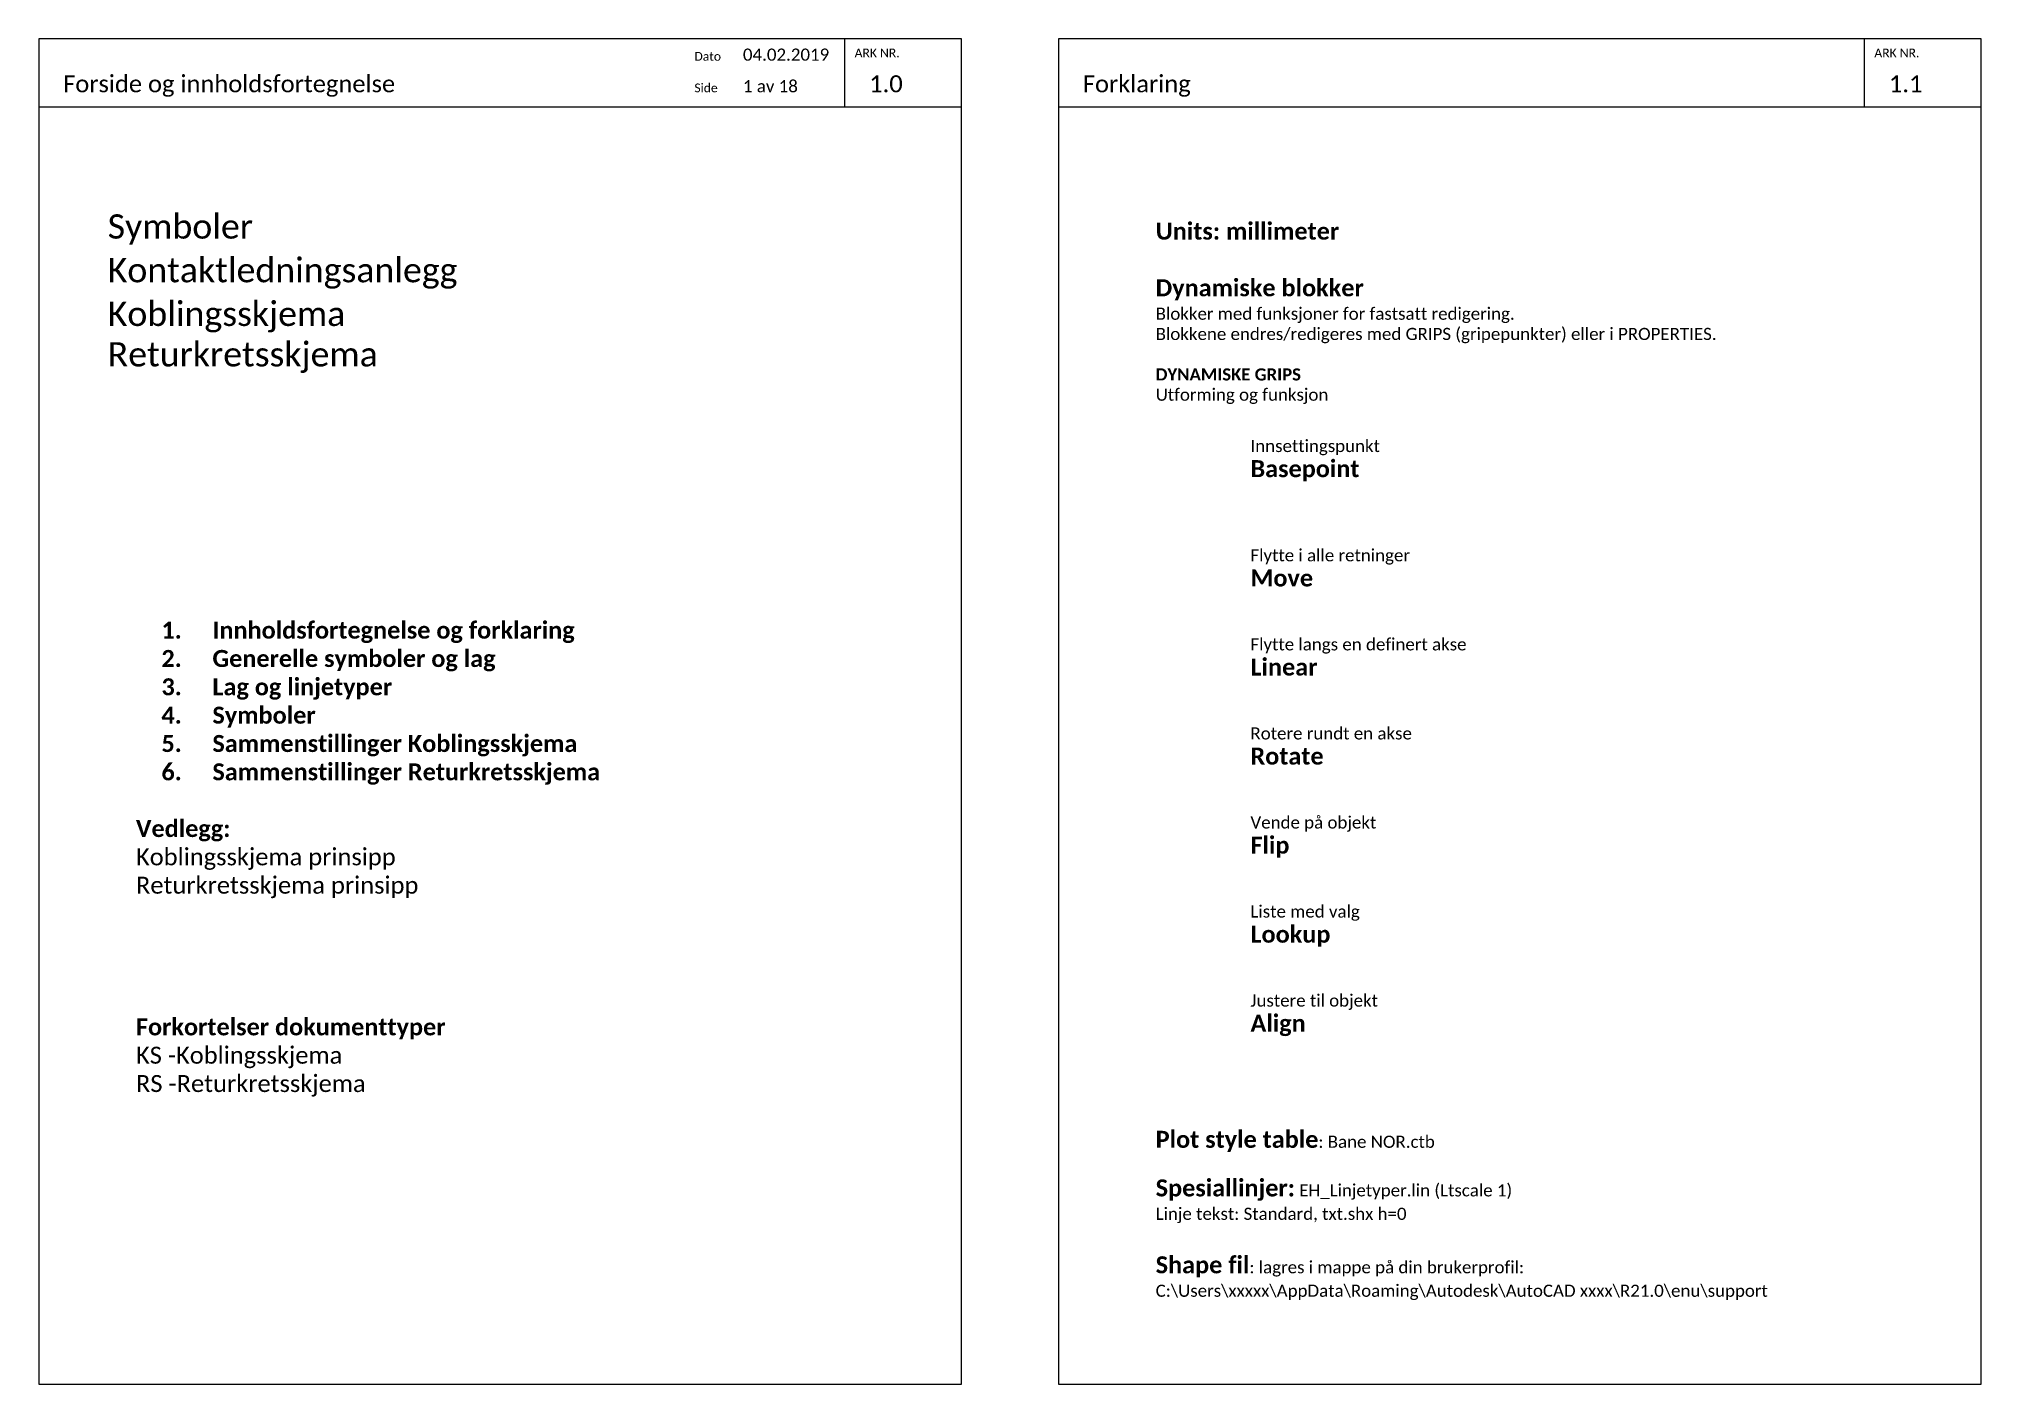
# Model space of a CAD drawing. Header units: metres. Extents: x -951 to 2504, y -1674 to 782.
# Drawn here: x 1255.6 to 1655.6, y 218 to 495 of the extents above; entities that cross this region are included whole.
import ezdxf

# ---------------------------------------------------------------- set-up
doc = ezdxf.new("R2010")
doc.units = ezdxf.units.M
for name, color, linetype in [('RAMME', 5, 'Continuous'), ('RAMME SYMBOLER', 4, 'Continuous'), ('RAMME TEKST', 7, 'Continuous')]:
    doc.layers.add(name, color=color, linetype=linetype)
doc.styles.add('Arial', font='arialbd.ttf')
doc.styles.add('Calibri', font='calibri.ttf')

msp = doc.modelspace()

# ---------------------------------------------------------------- texts
at = {"layer": 'RAMME TEKST', "linetype": 'ByBlock', "style": 'Calibri'}
for s, height, p in [('Dato', 1.8, (1390.62, 490.5)), ('04.02.2019', 2.5, (1400.62, 490.5)), ('ARK NR.', 1.8, (1423.62, 491.2)), ('ARK NR.', 1.8, (1633.62, 491.2)), ('Forside og innholdsfortegnelse', 3.5, (1260.62, 484)), ('Side', 1.8, (1390.62, 484)), ('1 av 18', 2.5, (1400.62, 484)), ('1.0', 3.5, (1426.62, 484)), ('Forklaring', 3.5, (1470.62, 484)), ('1.1', 3.5, (1636.62, 484))]:
    msp.add_text(s, height=height, dxfattribs=at).set_placement(p)
at = {"layer": 'RAMME TEKST', "linetype": 'ByBlock', "insert": (1269.8, 458.87), "char_height": 5, "attachment_point": 1, "style": 'Arial'}
msp.add_mtext_dynamic_manual_height_columns('\\pxa0.66667,sm1.07917;{\\fCalibri|b0|i0|c0|p34;Symboler\\PKontaktledningsanlegg\\P\\pb0.6,a0,sm1;Koblingsskjema\\PReturkretsskjema}', width=150, gutter_width=12.5, heights=[0], dxfattribs=at)
at = {"layer": 'RAMME TEKST', "attachment_point": 1}
for s, width, insert, char_height in [('{\\fCalibri|b1|i0|c0|p34;\\H1.4x;Units: millimeter\\P\\PDynamiske blokker \\P\\fCalibri|b0|i0|c0|p34;\\H0.71428x;Blokker med funksjoner for fastsatt redigering. \\PBlokkene endres/redigeres med GRIPS (gripepunkter) eller i PROPERTIES.\\P\\P\\fCalibri|b1|i0|c0|p34;\\H1.00001x;DYNAMISKE GRIPS \\P\\fCalibri|b0|i0|c0|p34;Utforming og funksjon}', 150, (1485.62, 457.16), 2.5), ('{\\fCalibri|b0|i0|c0|p34;Innsettingspunkt \\P\\fCalibri|b1|i0|c0|p34;\\H1.4x;Basepoint\\P\\H0.71429x;\\P\\P\\P\\fCalibri|b0|i0|c0|p34;Flytte i alle retninger \\P\\fCalibri|b1|i0|c0|p34;\\H1.39999x;Move\\P\\H0.71429x;\\P\\P\\fCalibri|b0|i0|c0|p34;Flytte langs en definert akse \\P\\fCalibri|b1|i0|c0|p34;\\H1.39999x;Linear\\P\\H0.71429x;\\P\\P\\fCalibri|b0|i0|c0|p34;Rotere rundt en akse \\P\\fCalibri|b1|i0|c0|p34;\\H1.39999x;Rotate\\P\\H0.71429x;\\P\\P\\fCalibri|b0|i0|c0|p34;Vende på objekt \\P\\fCalibri|b1|i0|c0|p34;\\H1.39999x;Flip\\P\\H0.71429x;\\P\\P\\fCalibri|b0|i0|c0|p34;Liste med valg\\P\\fCalibri|b1|i0|c0|p34;\\H1.39999x;Lookup\\P\\H0.71429x;\\P\\P\\fCalibri|b0|i0|c0|p34;Justere til objekt \\P\\fCalibri|b1|i0|c0|p34;\\H1.39999x;Align}', 55.0824, (1505.14, 412.42), 2.5), ('\\pxi-3,l4.5,b0.6,sm1,t4.5;{\\fCalibri|b1|i0|c0|p34;1.^IInnholdsfortegnelse og forklaring\\P2.^IGenerelle symboler og lag\\fCalibri|b0|i0|c0|p34;\\P\\fCalibri|b1|i0|c0|p34;3.^ILag og linjetyper\\P4.^ISymboler\\fCalibri|b0|i0|c0|p34;\\P\\fCalibri|b1|i0|c0|p34;5.^ISammenstillinger Koblingsskjema\\P6.^ISammenstillinger Returkretsskjema\\P\\pi0,l0,tz;\\fCalibri|b0|i0|c0|p34;\\P\\fCalibri|b1|i0|c0|p34;Vedlegg:\\P\\fCalibri|b0|i0|c0|p34;Koblingsskjema prinsipp\\PReturkretsskjema prinsipp\\P\\P\\P\\P\\P\\fCalibri|b1|i0|c0|p34;Forkortelser dokumenttyper\\P\\fCalibri|b0|i0|c0|p34;KS -Koblingsskjema\\PRS -Returkretsskjema}', 150, (1275.62, 375), 3.5), ('{\\fCalibri|b0|i0|c0|p34;\\H1.00001x;\\P\\H1.4x;\\P\\fCalibri|b1|i0|c0|p34;Plot style table\\fCalibri|b0|i0|c0|p34;\\H0.71429x;: Bane NOR.ctb\\P\\P\\fCalibri|b1|i0|c0|p34;\\H1.39998x;Spesiallinjer:\\H0.71429x; \\fCalibri|b0|i0|c0|p34;EH_Linjetyper.lin (Ltscale 1) \\PLinje tekst: Standard, txt.shx h=0\\H1.00001x;\\P\\fCalibri|b1|i0|c0|p34;\\H1.39999x;\\PShape fil\\fCalibri|b0|i0|c0|p34;\\H0.71429x;: lagres i mappe på din brukerprofil: \\PC:\\\\Users\\\\xxxxx\\\\AppData\\\\Roaming\\\\Autodesk\\\\AutoCAD xxxx\\\\R21.0\\\\enu\\\\support}', 150, (1485.62, 280.16), 2.5)]:
    msp.add_mtext_dynamic_manual_height_columns(s, width=width, gutter_width=12.5, heights=[0], dxfattribs=dict(at, insert=insert, char_height=char_height))

# ---------------------------------------------------------------- linework, layer by layer
at = {"layer": 'RAMME'}
for points in [[(1445.62, 495), (1255.62, 495), (1255.62, 218), (1445.62, 218)], [(1655.62, 495), (1465.62, 495), (1465.62, 218), (1655.62, 218)]]:
    msp.add_lwpolyline(points, close=True, dxfattribs=at)
for points in [[(1255.62, 481), (1445.62, 481)], [(1465.62, 481), (1655.62, 481)]]:
    msp.add_lwpolyline(points, dxfattribs=at)
at = {"layer": 'RAMME SYMBOLER'}
for p, q in [((1421.62, 481), (1421.62, 495)), ((1631.62, 481), (1631.62, 495))]:
    msp.add_line(p, q, dxfattribs=at)

msp.set_redraw_order([(e.dxf.handle, doc.entitydb.next_handle()) for e in msp.query("TEXT MTEXT ATTDEF DIMENSION ARC_DIMENSION")])  # texts and dimensions are drawn at this point

doc.saveas('drawing.dxf')
